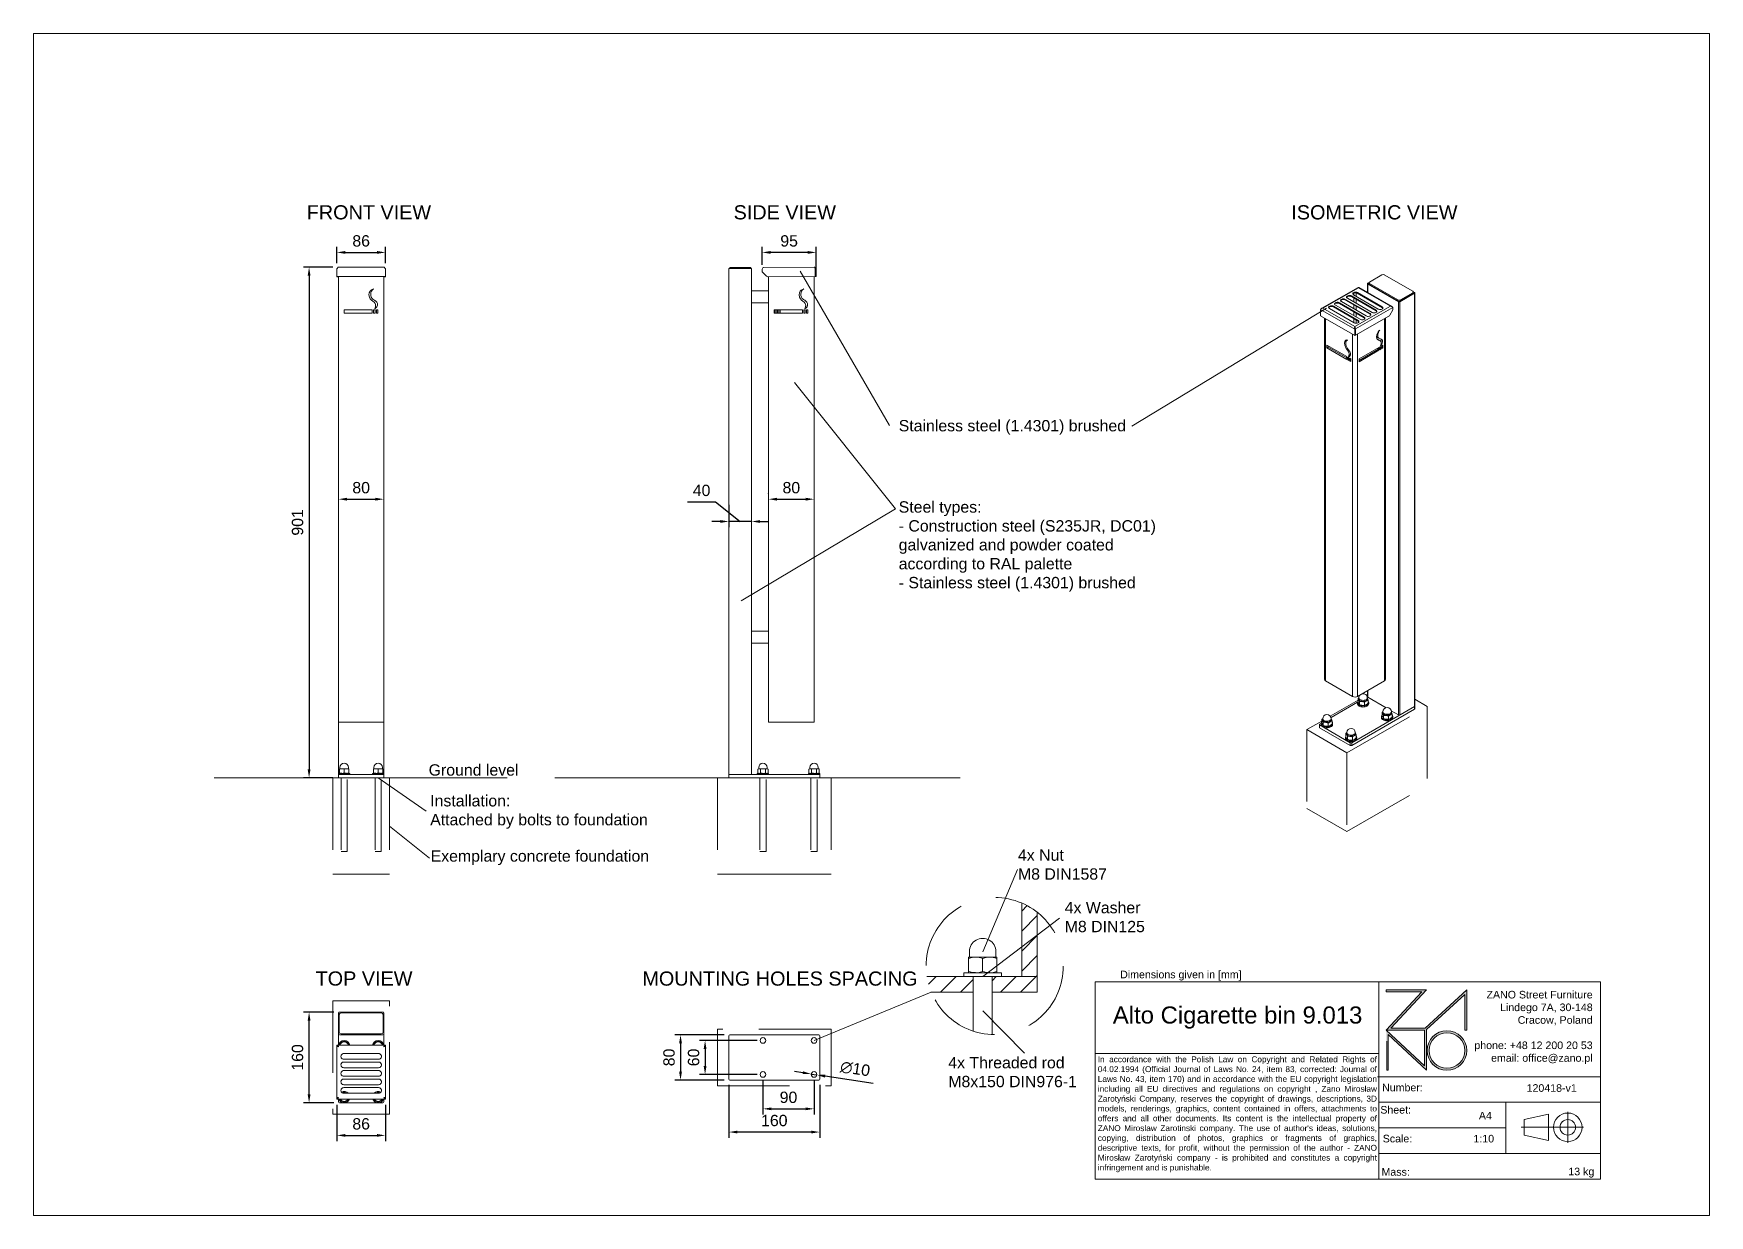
# Paper-space layout 'Layout1' of a CAD drawing. Header units: millimetres. Extents: x -15 to 281, y -7 to 201.
# The model-space entities are those that its viewports show. They can reach past a viewport. Long polylines and large blocks are cut down to what shows.
import ezdxf

# ---------------------------------------------------------------- set-up
doc = ezdxf.new("R2010")
doc.units = ezdxf.units.MM
doc.linetypes.add('HIDDEN', pattern=[1.905, 1.27, -0.635])
for name, color, linetype, lineweight in [('ZANO_O', 10, 'Continuous', 0), ('ZANO_R', 7, 'Continuous', 0), ('ZANO_R_przerywana', 7, 'HIDDEN', 0), ('ZANO_W', 1, 'Continuous', 0)]:
    doc.layers.add(name, color=color, linetype=linetype, lineweight=lineweight)
doc.layers.add('ZANO_P', color=7, linetype='Continuous', lineweight=0, true_color=0xffffff)
doc.styles.add('Arial', font='arial.ttf')
doc.styles.get("Standard").update_dxf_attribs({"font": 'ARIALUNI.TTF'})
doc.dimstyles.new('pl i ang', dxfattribs={"dimtxt": 50, "dimasz": 50, "dimexe": 1.25, "dimexo": 0.625, "dimgap": 10, "dimtad": 1, "dimtoh": 1, "dimtxsty": 'Standard', "dimcen": 2.5, "dimclrd": 1, "dimclre": 1, "dimclrt": 1, "dimadec": 0, "dimazin": 0, "dimtfac": 1, "dimtmove": 0, "dimatfit": 3, "dimfxl": 1, "dimarcsym": 1})

psp = doc.layouts.get("Layout1")

# ---------------------------------------------------------------- texts
at = {"layer": 'ZANO_O', "attachment_point": 1, "style": 'Arial'}
for s, insert, char_height, width in [('FRONT VIEW', (33.29, 170.95), 2.5, 27.6046), ('SIDE VIEW', (108.53, 170.95), 2.5, 22.2681), ('ISOMETRIC VIEW', (206.83, 170.95), 2.5, 32.1424), ('\\pxql;Stainless steel (1.4301) brushed', (137.63, 133.08), 2, 54.5279), ('\\pxql;Steel types:\\P- Construction steel (S235JR, DC01)\\Pgalvanized and powder coated\\Paccording to RAL palette\\P- Stainless steel (1.4301) brushed', (137.63, 118.75), 2, 54.5279), ('Ground level', (54.78, 72.38), 2, 19.6442), ('\\pxql;Installation:\\PAttached by bolts to foundation', (55.05, 66.95), 2, 43.6982), ('\\pxql;Exemplary concrete foundation', (55.13, 57.21), 2, 40.9408), ('4x Nut \\PM8 DIN1587', (158.65, 57.37), 2, 30.8338), ('4x Washer \\PM8 DIN125', (166.89, 48.11), 2, 33.1797), ('TOP VIEW', (34.85, 35.86), 2.5, 24.0457), ('MOUNTING HOLES SPACING', (92.45, 35.85), 2.5, 51.246), ('4x Threaded rod \\PM8x150 DIN976-1', (146.37, 20.78), 2, 27.1206)]:
    psp.add_mtext(s, dxfattribs=dict(at, insert=insert, char_height=char_height, width=width))
at = {"layer": 'ZANO_R', "attachment_point": 1, "style": 'Arial'}
for s, insert, char_height, width in [('Dimensions given in [mm]', (176.66, 35.99), 1.3388, 1792.8014), ('\\pxqr;ZANO Street Furniture\\PLindego 7A, 30-148\\PCracow, Poland\\P\\Pphone: +48 12 200 20 53\\Pemail: office@zano.pl', (227.66, 32.43), 1.3388, 32.2827), ("\\pxqj;In accordance with the Polish Law on Copyright and Related Rights of 04.02.1994 (Official Journal of Laws No. 24, item 83, corrected: Journal of Laws No. 43, item 170) and in accordance with the EU copyright legislation including all EU directives and regulations on copyright , Zano Mirosław Zarotyński Company, reserves the copyright of drawings, descriptions, 3D models, renderings, graphics, content contained in offers, attachments to offers and all other documents. Its content is the intellectual property of ZANO Miroslaw Zarotinski company. The use of author's ideas, solutions, copying, distribution of photos, graphics or fragments of graphics, descriptive texts, for profit, without the permission of the author - ZANO Mirosław Zarotyński company - is prohibited and constitutes a copyright infringement and is punishable.", (172.72, 20.88), 1.04, 49.0591), ('Number:', (222.83, 16.06), 1.339, 254.3232), ('{\\C256;120418-v1}', (248.3, 15.97), 1.3388, 10.9473), ('Sheet:', (222.52, 12.13), 1.339, 254.3232), ('A4', (239.89, 11.1), 1.339, 254.3232), ('Scale:', (222.94, 7.05), 1.339, 254.3232), ('1:10', (238.93, 7.04), 1.339, 4.2023), ('Mass:', (222.73, 1.18), 1.339, 254.3232), ('13 kg', (255.66, 1.25), 1.339, 5.8209)]:
    psp.add_mtext(s, dxfattribs=dict(at, insert=insert, char_height=char_height, width=width))
at = {"layer": 'ZANO_R', "color": 1, "insert": (175.37, 29.68), "char_height": 3.0126, "width": 44.3227, "attachment_point": 1, "style": 'Arial'}
psp.add_mtext('\\pxql;{\\C256;Alto Cigarette bin 9.013}', dxfattribs=at)

msp = doc.modelspace()

# ---------------------------------------------------------------- blocks, each defined once
blk = doc.blocks.new('*D413')
at = {"layer": 'ZANO_W', "color": 1, "lineweight": -2}
for p, q in [((868.7, 214.9), (868.7, 154.3)), ((958.7, 214.9), (958.7, 154.3)), ((883.7, 164.3), (943.7, 164.3))]:
    blk.add_line(p, q, dxfattribs=at)
at = {"layer": 'ZANO_W', "color": 1}
for points in [[(883.7, 166.8), (883.7, 161.8), (868.7, 164.3)], [(943.7, 161.8), (943.7, 166.8), (958.7, 164.3)]]:
    blk.add_solid(points, dxfattribs=at)
at = {"layer": 'ZANO_W', "color": 1, "insert": (913.7, 184.5), "char_height": 20, "attachment_point": 5, "style": 'Arial'}
blk.add_mtext('90', dxfattribs=at)
blk = doc.blocks.new('*D415')
at = {"layer": 'ZANO_W', "color": 1, "lineweight": -2}
for p, q in [((112.3, 335), (58.7, 335)), ((68.7, 189.9), (68.7, 320)), ((112.3, 174.9), (58.7, 174.9))]:
    blk.add_line(p, q, dxfattribs=at)
at = {"layer": 'ZANO_W', "color": 1}
for points in [[(71.2, 320), (66.2, 320), (68.7, 335)], [(66.2, 189.9), (71.2, 189.9), (68.7, 174.9)]]:
    blk.add_solid(points, dxfattribs=at)
at = {"layer": 'ZANO_W', "color": 1, "insert": (48.4, 254.9), "char_height": 20, "attachment_point": 5, "rotation": 90, "style": 'Arial'}
blk.add_mtext('160', dxfattribs=at)
blk = doc.blocks.new('*D416')
at = {"layer": 'ZANO_W', "color": 1, "lineweight": -2}
for p, q in [((117.8, 171.5), (117.8, 107.5)), ((203.3, 171.5), (203.3, 107.5)), ((132.8, 117.5), (188.3, 117.5))]:
    blk.add_line(p, q, dxfattribs=at)
at = {"layer": 'ZANO_W', "color": 1}
for points in [[(132.8, 120), (132.8, 115), (117.8, 117.5)], [(188.3, 115), (188.3, 120), (203.3, 117.5)]]:
    blk.add_solid(points, dxfattribs=at)
at = {"layer": 'ZANO_W', "color": 1, "insert": (160.5, 137.7), "char_height": 20, "attachment_point": 5, "style": 'Arial'}
blk.add_mtext('86', dxfattribs=at)
blk = doc.blocks.new('*D417')
at = {"layer": 'ZANO_W', "color": 1, "lineweight": -2}
for p, q in [((110.8, 1648.5), (58.7, 1648.5)), ((68.7, 1633.5), (68.7, 762.8)), ((110.5, 747.8), (58.7, 747.8))]:
    blk.add_line(p, q, dxfattribs=at)
at = {"layer": 'ZANO_W', "color": 1}
for points in [[(71.2, 1633.5), (66.2, 1633.5), (68.7, 1648.5)], [(66.2, 762.8), (71.2, 762.8), (68.7, 747.8)]]:
    blk.add_solid(points, dxfattribs=at)
at = {"layer": 'ZANO_W', "color": 1, "insert": (48.4, 1198.2), "char_height": 20, "attachment_point": 5, "rotation": 90, "style": 'Arial'}
blk.add_mtext('901', dxfattribs=at)
blk = doc.blocks.new('*D418')
at = {"layer": 'ZANO_W', "color": 1, "lineweight": -2}
for p, q in [((120.5, 1249.2), (120.5, 1249.2)), ((200.5, 1249.2), (200.5, 1249.2)), ((135.5, 1239.2), (185.5, 1239.2))]:
    blk.add_line(p, q, dxfattribs=at)
at = {"layer": 'ZANO_W', "color": 1}
for points in [[(135.5, 1241.7), (135.5, 1236.7), (120.5, 1239.2)], [(185.5, 1236.7), (185.5, 1241.7), (200.5, 1239.2)]]:
    blk.add_solid(points, dxfattribs=at)
at = {"layer": 'ZANO_W', "color": 1, "insert": (160.5, 1259.4), "char_height": 20, "attachment_point": 5, "style": 'Arial'}
blk.add_mtext('80', dxfattribs=at)
blk = doc.blocks.new('*D419')
at = {"layer": 'ZANO_W', "color": 1, "lineweight": -2}
for p, q in [((117.8, 1655.5), (117.8, 1684.3)), ((203.3, 1655.5), (203.3, 1684.3)), ((132.8, 1674.3), (188.3, 1674.3))]:
    blk.add_line(p, q, dxfattribs=at)
at = {"layer": 'ZANO_W', "color": 1}
for points in [[(132.8, 1676.8), (132.8, 1671.8), (117.8, 1674.3)], [(188.3, 1671.8), (188.3, 1676.8), (203.3, 1674.3)]]:
    blk.add_solid(points, dxfattribs=at)
at = {"layer": 'ZANO_W', "color": 1, "insert": (160.5, 1694.5), "char_height": 20, "attachment_point": 5, "style": 'Arial'}
blk.add_mtext('86', dxfattribs=at)
blk = doc.blocks.new('*D420')
at = {"layer": 'ZANO_W', "color": 1, "lineweight": -2}
for p, q in [((808.7, 206.7), (808.7, 113.4)), ((968.7, 206.7), (968.7, 113.4)), ((953.7, 123.4), (823.7, 123.4))]:
    blk.add_line(p, q, dxfattribs=at)
at = {"layer": 'ZANO_W', "color": 1}
for points in [[(823.7, 125.9), (823.7, 120.9), (808.7, 123.4)], [(953.7, 120.9), (953.7, 125.9), (968.7, 123.4)]]:
    blk.add_solid(points, dxfattribs=at)
at = {"layer": 'ZANO_W', "color": 1, "insert": (888.7, 143.6), "char_height": 20, "attachment_point": 5, "style": 'Arial'}
blk.add_mtext('160', dxfattribs=at)
blk = doc.blocks.new('*D422')
at = {"layer": 'ZANO_W', "color": 1, "lineweight": -2}
for p, q in [((858.7, 284.9), (756.7, 284.9)), ((766.7, 269.9), (766.7, 239.9)), ((858.7, 224.9), (756.7, 224.9))]:
    blk.add_line(p, q, dxfattribs=at)
at = {"layer": 'ZANO_W', "color": 1}
for points in [[(769.2, 269.9), (764.2, 269.9), (766.7, 284.9)], [(764.2, 239.9), (769.2, 239.9), (766.7, 224.9)]]:
    blk.add_solid(points, dxfattribs=at)
at = {"layer": 'ZANO_W', "color": 1, "insert": (746.5, 254.9), "char_height": 20, "attachment_point": 5, "rotation": 90, "style": 'Arial'}
blk.add_mtext('60', dxfattribs=at)
blk = doc.blocks.new('*D423')
at = {"layer": 'ZANO_W', "color": 1, "lineweight": -2}
for p, q in [((800.5, 295), (713.4, 295)), ((723.4, 280), (723.4, 229.9)), ((800.5, 214.9), (713.4, 214.9))]:
    blk.add_line(p, q, dxfattribs=at)
at = {"layer": 'ZANO_W', "color": 1}
for points in [[(725.9, 280), (720.9, 280), (723.4, 295)], [(720.9, 229.9), (725.9, 229.9), (723.4, 214.9)]]:
    blk.add_solid(points, dxfattribs=at)
at = {"layer": 'ZANO_W', "color": 1, "insert": (703.2, 254.9), "char_height": 20, "attachment_point": 5, "rotation": 90, "style": 'Arial'}
blk.add_mtext('80', dxfattribs=at)
blk = doc.blocks.new('*D424')
at = {"layer": 'ZANO_W', "color": 1, "lineweight": -2}
for p, q in [((878.7, 1248.9), (878.7, 1249.2)), ((958.7, 1249.2), (958.7, 1249.2)), ((893.7, 1239.2), (943.7, 1239.2))]:
    blk.add_line(p, q, dxfattribs=at)
at = {"layer": 'ZANO_W', "color": 1}
for points in [[(893.7, 1241.7), (893.7, 1236.7), (878.7, 1239.2)], [(943.7, 1236.7), (943.7, 1241.7), (958.7, 1239.2)]]:
    blk.add_solid(points, dxfattribs=at)
at = {"layer": 'ZANO_W', "color": 1, "insert": (918.7, 1259.4), "char_height": 20, "attachment_point": 5, "style": 'Arial'}
blk.add_mtext('80', dxfattribs=at)
blk = doc.blocks.new('*D425')
at = {"layer": 'ZANO_W', "color": 1, "lineweight": -2}
for p, q in [((735.8, 1234.4), (785.2, 1234.4)), ((785.2, 1234.4), (828.7, 1199.9)), ((808.7, 1229.2), (808.7, 1189.9)), ((793.7, 1199.9), (778.7, 1199.9)), ((848.7, 1199.9), (808.7, 1199.9)), ((848.7, 1209.9), (848.7, 1209.9)), ((863.7, 1199.9), (878.7, 1199.9))]:
    blk.add_line(p, q, dxfattribs=at)
at = {"layer": 'ZANO_W', "color": 1}
for points in [[(793.7, 1197.4), (793.7, 1202.4), (808.7, 1199.9)], [(863.7, 1202.4), (863.7, 1197.4), (848.7, 1199.9)]]:
    blk.add_solid(points, dxfattribs=at)
at = {"layer": 'ZANO_W', "color": 1, "insert": (760.5, 1254.6), "char_height": 20, "attachment_point": 5, "style": 'Arial'}
blk.add_mtext('40', dxfattribs=at)
blk = doc.blocks.new('*D426')
at = {"layer": 'ZANO_W', "color": 1, "lineweight": -2}
for p, q in [((867.2, 1652.3), (867.2, 1684.3)), ((962.3, 1642), (962.3, 1684.3)), ((947.3, 1674.3), (882.2, 1674.3))]:
    blk.add_line(p, q, dxfattribs=at)
at = {"layer": 'ZANO_W', "color": 1}
for points in [[(882.2, 1676.8), (882.2, 1671.8), (867.2, 1674.3)], [(947.3, 1671.8), (947.3, 1676.8), (962.3, 1674.3)]]:
    blk.add_solid(points, dxfattribs=at)
at = {"layer": 'ZANO_W', "color": 1, "insert": (914.8, 1694.5), "char_height": 20, "attachment_point": 5, "style": 'Arial'}
blk.add_mtext('95', dxfattribs=at)
blk = doc.blocks.new('*D427')
at = {"layer": 'ZANO_W', "color": 1, "lineweight": -2}
for p, q in [((939, 228), (924.1, 230.3)), ((953.8, 225.7), (963.7, 224.2)), ((1062.8, 208.8), (978.5, 221.9))]:
    blk.add_line(p, q, dxfattribs=at)
at = {"layer": 'ZANO_W', "color": 1}
for points in [[(938.6, 225.5), (939.3, 230.5), (953.8, 225.7)], [(978.9, 224.4), (978.1, 219.4), (963.7, 224.2)]]:
    blk.add_solid(points, dxfattribs=at)
at = {"layer": 'ZANO_W', "color": 1, "insert": (1031.2, 234.7), "char_height": 20, "attachment_point": 5, "rotation": 351.1793, "style": 'Arial'}
blk.add_mtext('∅10', dxfattribs=at)

# ---------------------------------------------------------------- dimensions: what is measured, and where the dimension line sits
at = {"layer": 'ZANO_W'}
for base, p1, p2, picture, middle in [((203.2549, 1674.2825), (117.7532, 1645.5197), (203.2549, 1645.5197), '*D419', (160.5041, 1694.4939)), ((867.2, 1674.3), (962.3, 1632), (867.2, 1642.3), '*D426', (914.8, 1694.5)), ((200.5, 1239.2), (120.5, 1239.2), (200.5, 1239.2), '*D418', (160.5, 1259.4)), ((958.7, 1239.2), (878.7, 1238.9), (958.7, 1239.2), '*D424', (918.7, 1259.4)), ((203.2549, 117.4687), (117.7532, 181.4687), (203.2549, 181.4687), '*D416', (160.5041, 137.6802))]:
    dim = msp.add_linear_dim(base=base, p1=p1, p2=p2, dimstyle='pl i ang', override={"dimtxt": 20, "dimasz": 15, "dimexe": 10, "dimexo": 10, "dimtoh": 0, "dimdec": 0, "dimtxsty": 'Arial', "dimtdec": 0, "dimtmove": 1}, dxfattribs=at)
    dim.commit()
    dim.dimension.update_dxf_attribs({"geometry": picture, "text_midpoint": middle})
for base, p1, p2, angle, picture, middle in [((68.7, 747.8), (120.8, 1648.5), (120.5, 747.8), 90, '*D417', (48.4, 1198.2)), ((68.7, 335), (122.3, 174.9), (122.3, 335), 90, '*D415', (48.4, 254.9)), ((723.4, 214.9), (810.5, 295), (810.5, 214.9), 90, '*D423', (703.2, 254.9)), ((766.7, 224.9), (868.7, 284.9), (868.7, 224.9), 90, '*D422', (746.5, 254.9)), ((808.7, 123.4), (968.7, 216.7), (808.7, 216.7), 180, '*D420', (888.7, 143.6)), ((958.7, 164.3), (868.7, 224.9), (958.7, 224.9), 180, '*D413', (913.7, 184.5))]:
    dim = msp.add_linear_dim(base=base, p1=p1, p2=p2, angle=angle, dimstyle='pl i ang', override={"dimtxt": 20, "dimasz": 15, "dimexe": 10, "dimexo": 10, "dimtoh": 0, "dimdec": 0, "dimtxsty": 'Arial', "dimtdec": 0, "dimtmove": 1}, dxfattribs=at)
    dim.commit()
    dim.dimension.update_dxf_attribs({"geometry": picture, "text_midpoint": middle})
dim = msp.add_linear_dim(base=(808.7, 1199.9), p1=(848.7, 1199.9), p2=(808.7, 1239.2), dimstyle='pl i ang', override={"dimtxt": 20, "dimasz": 15, "dimexe": 10, "dimexo": 10, "dimtoh": 0, "dimdec": 0, "dimtxsty": 'Arial', "dimtdec": 0, "dimtmove": 1}, dxfattribs=at)
dim.commit()
dim.dimension.update_dxf_attribs({"geometry": '*D425', "text_midpoint": (775.2, 1234.4), "dimtype": 160})
dim = msp.add_diameter_dim_2p(p1=(953.8, 225.7), p2=(963.7, 224.2), dimstyle='pl i ang', override={"dimtxt": 20, "dimasz": 15, "dimexe": 10, "dimexo": 10, "dimtoh": 0, "dimdec": 0, "dimtxsty": 'Arial', "dimtdec": 0, "dimtmove": 1}, dxfattribs=at)
dim.commit()
dim.dimension.update_dxf_attribs({"geometry": '*D427', "text_midpoint": (1031.2, 234.7)})

# ---------------------------------------------------------------- linework, layer by layer
at = {"layer": 'ZANO_R'}
for p, q in [((117.8, 1645.5), (117.8, 1632)), ((117.8, 1632), (203.3, 1632)), ((117.8, 1632), (203.3, 1632)), ((117.8, 1632), (117.8, 1632)), ((119.3, 1632), (117.8, 1632)), ((117.8, 1632), (117.8, 1631.4)), ((119.3, 1631.4), (117.8, 1631.4)), ((119.3, 1632), (119.3, 1631.4)), ((120.5, 1632), (120.5, 846.3)), ((120.8, 1648.5), (200.3, 1648.5)), ((200.5, 1632), (200.5, 846.3)), ((201.8, 1632), (203.3, 1632)), ((201.8, 1632), (201.8, 1631.4)), ((201.8, 1631.4), (203.3, 1631.4)), ((203.3, 1645.5), (203.3, 1632)), ((203.3, 1632), (203.3, 1632)), ((203.3, 1632), (203.3, 1631.4)), ((808.7, 753.8), (808.7, 1645.9)), ((810.5, 1645.9), (808.7, 1645.9)), ((810.2, 1645.9), (810.2, 1647.9)), ((810.2, 1647.9), (813.2, 1647.9)), ((846.9, 1645.9), (810.5, 1645.9)), ((813.2, 1647.9), (844.2, 1647.9)), ((844.2, 1647.9), (847.2, 1647.9)), ((848.7, 1645.9), (846.9, 1645.9)), ((847.2, 1647.9), (847.2, 1645.9)), ((848.7, 753.8), (848.7, 1645.9)), ((867.2, 1639.8), (867.2, 1644.8)), ((874.9, 1632.3), (867.2, 1639.8)), ((959.2, 1648.5), (870.2, 1647.8)), ((960.7, 1632), (877, 1631.4)), ((878.7, 1631.4), (878.7, 846.3)), ((958.7, 1632), (958.7, 846.3)), ((960.6, 1645.5), (960.7, 1632)), ((962.2, 1645.5), (960.7, 1645.5)), ((960.7, 1645.5), (960.8, 1632)), ((962.3, 1632), (960.8, 1632)), ((962.2, 1645.5), (962.3, 1632)), ((1959.6, 1634.7), (1937.7, 1622.1)), ((2014.1, 1605.7), (1963.9, 1634.7)), ((878.7, 1606.5), (848.7, 1606.5)), ((1918, 1612.7), (1853.6, 1576.1)), ((1855.6, 1576.2), (1918.5, 1612)), ((1949.5, 1572.5), (1906, 1597.6)), ((1906, 1596.3), (1906, 1597.6)), ((1949.4, 1571.2), (1906, 1596.3)), ((1909.5, 1599.6), (1953, 1574.5)), ((1910, 1602.6), (1910, 1599.3)), ((1914.5, 1603.1), (1914.5, 1596.7)), ((1960.7, 1576.8), (1915.8, 1602.7)), ((1960.1, 1578.5), (1916.6, 1603.6)), ((1916.6, 1602.4), (1916.6, 1603.6)), ((1960.1, 1577.3), (1916.6, 1602.4)), ((1974.7, 1579.5), (1918.5, 1612)), ((1976.7, 1579.4), (1919.5, 1612.4)), ((1934.2, 1619.2), (1934.2, 1603.9)), ((1934.8, 1620), (1936.9, 1621.2)), ((1988.8, 1587.3), (1934.8, 1618.5)), ((1934.8, 1603.6), (1934.8, 1618.5)), ((1936.8, 1620.9), (1936.8, 1619.2)), ((1937.7, 1619.6), (1987.9, 1590.6)), ((1937.7, 1619.6), (1937.7, 1618)), ((1937.7, 1618), (1987.9, 1589)), ((2017.1, 1602.2), (1991.3, 1587.3)), ((1992.2, 1590.6), (2014.1, 1603.3)), ((1992.2, 1589), (2014.1, 1601.7)), ((2014.1, 1601.7), (2014.1, 1603.3)), ((2014.9, 1604.9), (2017.1, 1603.6)), ((2015, 1602.9), (2015, 1604.5)), ((2017.1, 873.8), (2017.1, 1602.2)), ((2017.6, 874.5), (2017.6, 1602.9)), ((130.5, 1573.1), (130.5, 1567.1)), ((180.1, 1573.1), (130.5, 1573.1)), ((130.5, 1567.1), (180.1, 1567.1)), ((180.1, 1567.1), (180.1, 1573.1)), ((182.5, 1573.1), (182.5, 1567.1)), ((184.9, 1573.1), (182.5, 1573.1)), ((182.5, 1567.1), (184.9, 1567.1)), ((184.9, 1567.1), (184.9, 1573.1)), ((189.7, 1573.1), (187.3, 1573.1)), ((187.3, 1573.1), (187.3, 1567.1)), ((187.3, 1567.1), (189.7, 1567.1)), ((189.7, 1567.1), (189.7, 1573.1)), ((848.7, 1585.2), (878.7, 1585.2)), ((888.7, 1573.1), (888.7, 1567.1)), ((938.3, 1573.1), (888.7, 1573.1)), ((888.7, 1567.1), (938.3, 1567.1)), ((889.5, 1567.1), (889.5, 1573.1)), ((891.9, 1573.1), (891.9, 1567.1)), ((894.3, 1567.1), (894.3, 1573.1)), ((896.7, 1573.1), (896.7, 1567.1)), ((899.1, 1567.1), (899.1, 1573.1)), ((938.3, 1567.1), (938.3, 1573.1)), ((940.7, 1573.1), (940.7, 1567.1)), ((943.1, 1573.1), (940.7, 1573.1)), ((940.7, 1567.1), (943.1, 1567.1)), ((943.1, 1567.1), (943.1, 1573.1)), ((945.5, 1573.1), (945.5, 1567.1)), ((947.9, 1573.1), (945.5, 1573.1)), ((945.5, 1567.1), (947.9, 1567.1)), ((947.9, 1567.1), (947.9, 1573.1)), ((1851.3, 1573.7), (1851.2, 1562.7)), ((1851.3, 1573.7), (1911.8, 1538.8)), ((1855.6, 1576.2), (1911.8, 1543.7)), ((1867.1, 1575.4), (1910.6, 1550.3)), ((1917.6, 1554.4), (1874.1, 1579.5)), ((1874.1, 1578.2), (1874.1, 1579.5)), ((1917.6, 1553.1), (1874.1, 1578.2)), ((1877.7, 1581.5), (1921.2, 1556.4)), ((1884.7, 1584.3), (1884.8, 1585.5)), ((1928.2, 1559.2), (1884.7, 1584.3)), ((1928.2, 1560.4), (1884.8, 1585.5)), ((1888.3, 1587.5), (1931.8, 1562.4)), ((1938.9, 1566.4), (1895.4, 1591.5)), ((1895.4, 1590.3), (1895.4, 1591.5)), ((1938.8, 1565.2), (1895.4, 1590.3)), ((1898.9, 1593.5), (1942.4, 1568.4)), ((1910, 1594), (1910, 1587.1)), ((1910, 1581.8), (1910, 1575)), ((1910, 1569.7), (1910, 1562.8)), ((1911.8, 1543.7), (1974.7, 1579.5)), ((1912.9, 1539.5), (1978.9, 1577)), ((1914.5, 1591.4), (1914.5, 1584.5)), ((1914.5, 1579.2), (1914.5, 1572.4)), ((1914.5, 1567.1), (1914.5, 1560.2)), ((1938.8, 1565.2), (1938.9, 1566.4)), ((1949.4, 1571.2), (1949.5, 1572.5)), ((1960.1, 1577.3), (1960.1, 1578.5)), ((1973.5, 1563.6), (1978.9, 1572.9)), ((1978.9, 1572.9), (1978.9, 1577)), ((1987.9, 1589), (1987.9, 1590.6)), ((1988.8, 858.9), (1988.8, 1587.3)), ((1991.3, 858.9), (1991.3, 1587.3)), ((1992.2, 1590.6), (1992.2, 1589)), ((1851.2, 1562.7), (1911.7, 1527.8)), ((1858.4, 1558.6), (1858.4, 921.5)), ((1860.2, 1557.5), (1860.2, 918.9)), ((1910, 1557.5), (1910, 1550.7)), ((1911.8, 1538.8), (1911.7, 1527.8)), ((1911.8, 1542.8), (1911.8, 1543.7)), ((1911.8, 1542.2), (1911.8, 1542.8)), ((1911.8, 1538.8), (1912.8, 1539.4)), ((1912.8, 1539.4), (1912.7, 1528.4)), ((1912.8, 1528.4), (1972, 1562.1)), ((1912.9, 1539.5), (1912.8, 1528.4)), ((1914.5, 1554.9), (1914.5, 1549.5)), ((1917.6, 1553.1), (1917.6, 1554.4)), ((1928.2, 1559.2), (1928.2, 1560.4)), ((1964.3, 1557.7), (1964.3, 918.9)), ((1966.2, 921.5), (1966.2, 1558.8)), ((1862.8, 1510.8), (1862.8, 1505.9)), ((1897.8, 1490.6), (1862.8, 1510.8)), ((1862.8, 1505.9), (1865, 1507.2)), ((1865, 1509.5), (1865, 1507.2)), ((1865, 1507.2), (1897.8, 1488.3)), ((1899, 1519.7), (1898.1, 1519.1)), ((1907.7, 1530), (1907.7, 891.4)), ((1911.7, 1527.8), (1912.7, 1528.4)), ((1912.7, 1528.5), (1912.8, 1528.4)), ((1916.8, 1530.7), (1916.8, 891.4)), ((1954.4, 1506.6), (1919.3, 1486.4)), ((1952.1, 1524.2), (1954.4, 1522.9)), ((1956.4, 1518.8), (1954.2, 1520.1)), ((1954.4, 1501.7), (1954.4, 1506.6)), ((1957.8, 1508.6), (1956.1, 1507.6)), ((1956.1, 1507.6), (1956.1, 1502.7)), ((1957.8, 1503.6), (1957.8, 1508.6)), ((1961.2, 1510.5), (1959.5, 1509.5)), ((1959.5, 1509.5), (1959.5, 1504.6)), ((1961.2, 1505.6), (1959.5, 1506.6)), ((1961.2, 1505.6), (1961.2, 1510.5)), ((1862.8, 1505.9), (1897.8, 1485.7)), ((1897.8, 1485.7), (1897.8, 1490.6)), ((1899.5, 1489.6), (1899.5, 1484.7)), ((1901.2, 1488.6), (1899.5, 1489.6)), ((1899.5, 1484.7), (1901.2, 1485.7)), ((1899.5, 1484.7), (1901.2, 1483.7)), ((1900.8, 1490.4), (1903.1, 1491.7)), ((1901.2, 1483.7), (1901.2, 1488.6)), ((1902.9, 1487.7), (1902.9, 1482.7)), ((1904.6, 1486.7), (1902.9, 1487.7)), ((1902.9, 1482.7), (1904.6, 1483.7)), ((1902.9, 1482.7), (1904.6, 1481.8)), ((1903.1, 1491.7), (1903.6, 1491.7)), ((1904.6, 1481.8), (1904.6, 1486.7)), ((1919.3, 1484), (1952.2, 1503)), ((1919.3, 1481.4), (1954.4, 1501.7)), ((1919.3, 1486.4), (1919.3, 1481.4)), ((1952.2, 1503), (1952.2, 1505.3)), ((1954.4, 1501.7), (1952.2, 1503)), ((1957.8, 1503.6), (1956.1, 1504.6)), ((1956.1, 1502.7), (1957.8, 1503.6)), ((1959.5, 1504.6), (1961.2, 1505.6)), ((878.7, 1006.5), (848.7, 1006.5)), ((848.7, 985.2), (878.7, 985.2)), ((1860.2, 918.9), (1907.7, 891.4)), ((1916.8, 891.4), (1964.3, 918.9)), ((1917.5, 887.6), (1917.5, 882.2)), ((1918.9, 888.8), (1918.9, 887)), ((1934.2, 891.3), (1933.6, 890.9)), ((1933.9, 887), (1933.9, 888.8)), ((1934.1, 888), (1933.9, 888.4)), ((1934.2, 901.5), (1934.2, 890.9)), ((1934.8, 890.1), (1934.8, 901.8)), ((1966.9, 871.6), (1934.8, 890.1)), ((1916.5, 881.1), (1870, 854.2)), ((2017.1, 873.8), (1906.5, 809.9)), ((2017.1, 868.9), (1906.5, 805)), ((1916.4, 880.2), (1916.4, 878.6)), ((1919.9, 882.4), (1919.9, 877)), ((1928.8, 881), (1928.8, 875.7)), ((1935.3, 884.8), (1935.3, 879.4)), ((1936.4, 878.6), (1936.4, 880.2)), ((1959.9, 863.1), (1959.9, 857.7)), ((1961.3, 864.3), (1961.3, 862.5)), ((1962.3, 857.9), (1962.3, 852.6)), ((1988.8, 858.9), (1976.1, 866.3)), ((1976.3, 862.5), (1976.3, 864.3)), ((1976.6, 863.5), (1976.3, 863.9)), ((1977.8, 860.3), (1977.8, 854.9)), ((2017.1, 873.8), (1991.3, 858.9)), ((2017.1, 873.8), (2017.1, 868.9)), ((2017.6, 869.6), (2017.6, 874.5)), ((120.5, 846.3), (126.9, 846.3)), ((120.5, 753.8), (120.5, 846.3)), ((126.9, 846.3), (194.1, 846.3)), ((194.1, 846.3), (200.5, 846.3)), ((200.5, 753.8), (200.5, 846.3)), ((878.7, 846.3), (885.1, 846.3)), ((885.1, 846.3), (952.3, 846.3)), ((952.3, 846.3), (958.7, 846.3)), ((1849.4, 841.9), (1849.4, 837)), ((1852.9, 844.3), (1849.9, 842.6)), ((1849.9, 841.1), (1903.9, 809.9)), ((1849.9, 841.1), (1849.9, 836.2)), ((1849.9, 836.2), (1903.9, 805)), ((1852.8, 843.5), (1852.8, 841.9)), ((1853.8, 850.8), (1853.8, 845.5)), ((1855.3, 852.1), (1855.3, 850.2)), ((1856.2, 845.7), (1856.2, 840.3)), ((1865.2, 844.3), (1865.2, 838.9)), ((1870.3, 850.2), (1870.3, 852.1)), ((1870.5, 851.2), (1870.3, 851.6)), ((1871.7, 848.1), (1871.7, 842.7)), ((1872.8, 841.9), (1872.8, 843.5)), ((1897.7, 827.6), (1897.7, 825.7)), ((1912.7, 825.7), (1912.7, 827.6)), ((1912.9, 826.7), (1912.7, 827.1)), ((1958.8, 855.7), (1958.8, 854.1)), ((1971.2, 856.5), (1971.2, 851.2)), ((1978.8, 854.1), (1978.8, 855.7)), ((1895.2, 819), (1895.2, 817.4)), ((1896.3, 826.3), (1896.3, 821)), ((1898.7, 821.2), (1898.7, 815.8)), ((1903.9, 809.9), (1903.9, 805)), ((1906.5, 805), (1906.5, 809.9)), ((1907.6, 819.8), (1907.6, 814.4)), ((1914.1, 823.6), (1914.1, 818.2)), ((1915.2, 817.4), (1915.2, 819)), ((-98.4, 747.8), (418.1, 747.8)), ((110.5, 747.8), (210.5, 747.8)), ((210.5, 747.8), (110.5, 747.8)), ((120.5, 755.8), (120.5, 753.8)), ((120.5, 755.8), (134.3, 755.8)), ((120.5, 747.8), (120.5, 753.8)), ((120.5, 753.8), (122.3, 753.8)), ((122.3, 753.8), (198.7, 753.8)), ((122.5, 763.8), (122.5, 763.1)), ((122.5, 763.8), (126.5, 763.8)), ((122.5, 763.1), (122.5, 756.6)), ((122.5, 756.6), (122.5, 755.8)), ((123, 766.3), (123, 764.1)), ((125, 747.8), (136, 747.8)), ((125, 747.8), (136, 747.8)), ((126.5, 763.8), (134.5, 763.8)), ((130.5, 763.1), (130.5, 756.6)), ((134.3, 755.8), (140.5, 755.8)), ((134.5, 763.8), (138.5, 763.8)), ((138, 764.1), (138, 766.3)), ((138.5, 763.8), (138.5, 763.1)), ((138.5, 763.1), (138.5, 756.6)), ((138.5, 756.6), (138.5, 755.8)), ((140.5, 753.8), (140.5, 755.8)), ((180.5, 755.8), (180.5, 753.8)), ((180.5, 755.8), (194.3, 755.8)), ((182.5, 763.8), (182.5, 763.1)), ((182.5, 763.8), (186.5, 763.8)), ((182.5, 763.1), (182.5, 756.6)), ((182.5, 756.6), (182.5, 755.8)), ((183, 766.3), (183, 764.1)), ((185, 747.8), (196, 747.8)), ((185, 747.8), (196, 747.8)), ((186.5, 763.8), (194.5, 763.8)), ((190.5, 763.1), (190.5, 756.6)), ((194.3, 755.8), (200.5, 755.8)), ((194.5, 763.8), (198.5, 763.8)), ((198, 764.1), (198, 766.3)), ((198.5, 763.8), (198.5, 763.1)), ((198.5, 763.1), (198.5, 756.6)), ((198.5, 756.6), (198.5, 755.8)), ((200.5, 753.8), (198.7, 753.8)), ((200.5, 753.8), (200.5, 755.8)), ((200.5, 747.8), (200.5, 753.8)), ((501.7, 747.8), (1216.1, 747.8)), ((788.7, 747.8), (988.7, 747.8)), ((988.7, 747.8), (788.7, 747.8)), ((808.7, 747.8), (808.7, 753.8)), ((808.7, 753.8), (810.5, 753.8)), ((810.5, 753.8), (966.9, 753.8)), ((846.9, 753.8), (810.5, 753.8)), ((858.7, 755.8), (858.7, 753.8)), ((858.7, 755.8), (878.7, 755.8)), ((860.7, 763.8), (859.5, 763.1)), ((859.5, 763.1), (859.5, 756.6)), ((859.5, 756.6), (860.7, 755.8)), ((860.7, 763.8), (861.8, 763.8)), ((861.2, 766.3), (861.2, 764.1)), ((868.7, 763.8), (861.8, 763.8)), ((874.2, 747.8), (863.2, 747.8)), ((874.2, 747.8), (863.2, 747.8)), ((864.1, 763.1), (864.1, 756.6)), ((868.7, 763.8), (875.6, 763.8)), ((873.3, 763.1), (873.3, 756.6)), ((875.6, 763.8), (876.7, 763.8)), ((876.2, 764.1), (876.2, 766.3)), ((878, 763.1), (876.7, 763.8)), ((876.7, 755.8), (878, 756.6)), ((878, 763.1), (878, 756.6)), ((878.7, 753.8), (878.7, 755.8)), ((948.7, 755.8), (948.7, 753.8)), ((948.7, 755.8), (968.7, 755.8)), ((950.7, 763.8), (949.5, 763.1)), ((949.5, 763.1), (949.5, 756.6)), ((949.5, 756.6), (950.7, 755.8)), ((950.7, 763.8), (951.8, 763.8)), ((951.2, 766.3), (951.2, 764.1)), ((958.7, 763.8), (951.8, 763.8)), ((964.2, 747.8), (953.2, 747.8)), ((964.2, 747.8), (953.2, 747.8)), ((954.1, 763.1), (954.1, 756.6)), ((958.7, 763.8), (965.6, 763.8)), ((963.3, 763.1), (963.3, 756.6)), ((965.6, 763.8), (966.7, 763.8)), ((966.2, 764.1), (966.2, 766.3)), ((968, 763.1), (966.7, 763.8)), ((966.7, 755.8), (968, 756.6)), ((966.9, 753.8), (968.7, 753.8)), ((968, 763.1), (968, 756.6)), ((968.7, 753.8), (968.7, 755.8)), ((968.7, 753.8), (968.7, 747.8)), ((1324.7, 527.2), (1324.7, 397.5)), ((1324.7, 513), (1334.3, 522.6)), ((1324.7, 477.7), (1352.2, 505.3)), ((1352.2, 510.8), (1352.2, 397.5)), ((1324.7, 442.4), (1352.2, 470)), ((1231.1, 429.6), (1231.1, 431.9)), ((1243.5, 431.9), (1231.1, 431.9)), ((1231.1, 429.6), (1237.2, 431.2)), ((1231.1, 429.6), (1231.1, 406.5)), ((1232.5, 441.5), (1232.5, 432.5)), ((1237.2, 431.2), (1243.5, 431.9)), ((1268.3, 431.9), (1243.5, 431.9)), ((1255.9, 429.6), (1262, 431.2)), ((1255.9, 429.6), (1255.9, 406.5)), ((1262, 431.2), (1268.3, 431.9)), ((1280.7, 431.9), (1268.3, 431.9)), ((1279.3, 432.5), (1279.3, 441.5)), ((1280.7, 429.6), (1280.7, 431.9)), ((1280.7, 429.6), (1280.7, 406.5)), ((1324.7, 407.1), (1352.2, 434.7)), ((1157.7, 397.5), (1239.4, 397.5)), ((1160.5, 384.2), (1173.9, 397.5)), ((1181.6, 369.9), (1209.1, 397.5)), ((1216.9, 369.9), (1239.4, 392.4)), ((1222.9, 404.3), (1222.9, 397.5)), ((1288.9, 404.3), (1222.9, 404.3)), ((1288.9, 397.5), (1222.9, 397.5)), ((1231.1, 404.3), (1231.1, 406.5)), ((1239.4, 369.9), (1239.4, 397.5)), ((1239.4, 397.5), (1239.4, 301.1)), ((1249.8, 404.9), (1243.5, 404.3)), ((1255.9, 406.5), (1249.8, 404.9)), ((1274.6, 404.9), (1268.3, 404.3)), ((1272.4, 369.9), (1272.4, 397.5)), ((1272.4, 397.5), (1352.2, 397.5)), ((1272.4, 397.5), (1272.4, 295.2)), ((1272.4, 390.2), (1279.7, 397.5)), ((1280.7, 406.5), (1274.6, 404.9)), ((1280.7, 404.3), (1280.7, 406.5)), ((1287.5, 369.9), (1315, 397.5)), ((1288.9, 397.5), (1288.9, 404.3)), ((1322.8, 369.9), (1350.3, 397.5)), ((1352.2, 397.5), (1324.7, 397.5)), ((1350.3, 397.5), (1352.2, 399.4)), ((1239.4, 369.9), (1164.8, 369.9)), ((1352.2, 369.9), (1272.4, 369.9)), ((120.5, 296.8), (120.5, 333.2)), ((122, 330.5), (122, 299.5)), ((122.3, 335), (198.7, 335)), ((196, 333.5), (125, 333.5)), ((199, 299.5), (199, 330.5)), ((200.5, 333.2), (200.5, 296.8)), ((120.5, 296.8), (120.5, 276.5)), ((125, 296.5), (196, 296.5)), ((200.5, 296.8), (200.5, 276.5)), ((117.8, 183.1), (117.8, 276.5)), ((119.3, 276.5), (117.8, 276.5)), ((201.7, 276.5), (119.4, 276.5)), ((119.4, 275.8), (119.4, 276.5)), ((120.8, 273.5), (120.8, 273.5)), ((198.7, 295), (122.3, 295)), ((122.5, 279.6), (122.5, 276.5)), ((138.5, 279.6), (138.5, 276.5)), ((182.5, 279.6), (182.5, 276.5)), ((198.5, 279.6), (198.5, 276.5)), ((200.3, 273.5), (200.3, 273.5)), ((201.7, 275.8), (201.7, 276.5)), ((201.8, 276.5), (203.3, 276.5)), ((203.3, 183.1), (203.3, 276.5)), ((808.7, 216.7), (808.7, 293.2)), ((810.5, 295), (966.9, 295)), ((968.7, 293.2), (968.7, 216.7)), ((191.8, 261.7), (129.2, 261.7)), ((191.3, 261.8), (129.8, 261.8)), ((191.3, 261.8), (129.8, 261.8)), ((129.8, 251.8), (191.3, 251.8)), ((191.3, 246.8), (129.8, 246.8)), ((191.3, 246.8), (129.8, 246.8)), ((129.8, 236.8), (191.3, 236.8)), ((191.3, 231.8), (129.8, 231.8)), ((191.3, 231.8), (129.8, 231.8)), ((129.8, 221.8), (191.3, 221.8)), ((191.3, 216.8), (129.8, 216.8)), ((191.3, 216.8), (129.8, 216.8)), ((129.8, 206.8), (191.3, 206.8)), ((966.9, 214.9), (810.5, 214.9)), ((118.2, 183.1), (117.8, 183.1)), ((117.8, 181.5), (117.8, 183)), ((117.8, 181.5), (203.3, 181.5)), ((117.8, 181.4), (203.3, 181.4)), ((120.5, 181.4), (120.5, 176.7)), ((122.5, 181.4), (122.5, 180.3)), ((191.3, 201.8), (129.8, 201.8)), ((191.3, 201.8), (129.8, 201.8)), ((129.8, 191.8), (191.3, 191.8)), ((134.6, 191.8), (134.5, 191.9)), ((138.5, 181.4), (138.5, 180.3)), ((182.5, 181.4), (182.5, 180.3)), ((186.4, 191.8), (186.5, 191.9)), ((198.5, 181.4), (198.5, 180.3)), ((200.5, 181.4), (200.5, 176.7)), ((202.8, 183.1), (203.3, 183.1)), ((203.3, 181.5), (203.3, 183)), ((122.3, 174.9), (198.7, 174.9))]:
    msp.add_line(p, q, dxfattribs=at)
at = {"layer": 'ZANO_R', "flags": 128}
for points in [[(117.8, 1645.5), (118.5, 1646.7), (119.3, 1647.7), (120, 1648.3), (120.8, 1648.5)], [(203.3, 1645.5), (202.5, 1646.7), (201.7, 1647.7), (201, 1648.3), (200.3, 1648.5)], [(867.2, 1644.8), (867.9, 1646), (868.7, 1647), (869.4, 1647.6), (870.2, 1647.8)], [(959.2, 1648.5), (959.5, 1648.3), (959.9, 1647.6), (960.2, 1646.7), (960.6, 1645.5)], [(960.7, 1645.5), (960.5, 1646.3), (960.3, 1646.4)], [(182.4, 1609.8), (180, 1609.1), (178, 1607.8), (176.3, 1606.1), (174.8, 1603), (174.3, 1599.3), (174.9, 1595.5), (176.5, 1592.2), (178.6, 1589.9), (181, 1588.1), (183.3, 1586.3), (184.9, 1584), (185.6, 1582.3), (185.8, 1581), (185.8, 1580.1), (185.7, 1579.3), (185.5, 1578.4), (185, 1577), (184.3, 1575)], [(184.3, 1575), (185.9, 1575.8), (187.2, 1577), (188.2, 1578.5), (189, 1581.2), (189, 1584), (188, 1586.4), (186.3, 1588.3), (184.2, 1590), (181.9, 1591.5), (179.8, 1593.3), (178.3, 1595.5), (177.5, 1598.1), (177.3, 1600.8), (177.7, 1603.5), (178.7, 1606), (180.3, 1608.1), (182.4, 1609.8)], [(940.6, 1609.8), (938.2, 1609.1), (936.2, 1607.8), (934.5, 1606.1), (933, 1603), (932.5, 1599.3), (933.2, 1595.5), (934.7, 1592.2), (936.8, 1589.9), (939.2, 1588.1), (941.5, 1586.3), (943.1, 1584), (943.9, 1582.3), (944, 1581), (944, 1580.1), (943.9, 1579.3), (943.7, 1578.4), (943.2, 1577), (942.5, 1575)], [(942.5, 1575), (944.1, 1575.8), (945.5, 1577), (946.4, 1578.5), (947.2, 1581.2), (947.2, 1584), (946.2, 1586.4), (944.5, 1588.3), (942.4, 1590), (940.1, 1591.5), (938, 1593.3), (936.5, 1595.5), (935.7, 1598.1), (935.6, 1600.8), (936, 1603.5), (936.9, 1606), (938.5, 1608.1), (940.6, 1609.8)], [(1898.9, 1593.5), (1898, 1594.2), (1897.5, 1595), (1897.4, 1595.8), (1897.7, 1596.6), (1898.4, 1597.3), (1899.4, 1597.9), (1900.7, 1598.2), (1902.1, 1598.4), (1903.5, 1598.3), (1904.8, 1598.1), (1906, 1597.6)], [(1897.5, 1595), (1897.7, 1595.3), (1898.4, 1596.1), (1899.4, 1596.6), (1900.7, 1597), (1902.1, 1597.2), (1903.5, 1597.1), (1904.8, 1596.8), (1906, 1596.3)], [(1909.5, 1599.6), (1908.7, 1600.2), (1908.2, 1601), (1908.1, 1601.8), (1908.4, 1602.6), (1909, 1603.3), (1910, 1603.9), (1911.3, 1604.3), (1912.7, 1604.4), (1914.1, 1604.4), (1915.4, 1604.1), (1916.6, 1603.6)], [(1908.2, 1601), (1908.3, 1601.4), (1909, 1602.1), (1910, 1602.7), (1911.3, 1603), (1912.7, 1603.2), (1914.1, 1603.2), (1915.4, 1602.9), (1916.6, 1602.4)], [(1918, 1612.7), (1918.2, 1612.6), (1918.5, 1612)], [(1918.6, 1612), (1918.5, 1612), (1918.4, 1612.2)], [(1918.5, 1612), (1919, 1612.4), (1919.4, 1612.4), (1919.5, 1612.4)], [(1867.1, 1575.4), (1866.2, 1576.1), (1865.7, 1576.9), (1865.6, 1577.7), (1865.9, 1578.5), (1866.6, 1579.2), (1867.6, 1579.8), (1868.9, 1580.1), (1870.3, 1580.3), (1871.7, 1580.2), (1873, 1580), (1874.1, 1579.5)], [(1865.7, 1576.9), (1865.9, 1577.2), (1866.6, 1578), (1867.6, 1578.5), (1868.9, 1578.9), (1870.2, 1579.1), (1871.7, 1579), (1873, 1578.7), (1874.1, 1578.2)], [(1877.7, 1581.5), (1876.8, 1582.1), (1876.3, 1582.9), (1876.2, 1583.7), (1876.5, 1584.5), (1877.2, 1585.2), (1878.2, 1585.8), (1879.5, 1586.2), (1880.9, 1586.3), (1882.3, 1586.3), (1883.6, 1586), (1884.8, 1585.5)], [(1876.3, 1582.9), (1876.5, 1583.3), (1877.2, 1584), (1878.2, 1584.6), (1879.5, 1584.9), (1880.9, 1585.1), (1882.3, 1585.1), (1883.6, 1584.8), (1884.7, 1584.3)], [(1888.3, 1587.5), (1887.4, 1588.2), (1886.9, 1588.9), (1886.8, 1589.7), (1887.1, 1590.5), (1887.8, 1591.3), (1888.8, 1591.8), (1890.1, 1592.2), (1891.5, 1592.4), (1892.9, 1592.3), (1894.2, 1592), (1895.4, 1591.5)], [(1886.9, 1588.9), (1887.1, 1589.3), (1887.8, 1590), (1888.8, 1590.6), (1890.1, 1591), (1891.5, 1591.1), (1892.9, 1591.1), (1894.2, 1590.8), (1895.4, 1590.3)], [(1931.8, 1562.4), (1932.9, 1561.9), (1934.3, 1561.6), (1935.7, 1561.6), (1937.1, 1561.7), (1938.3, 1562.1), (1939.3, 1562.7), (1940, 1563.4), (1940.3, 1564.2), (1940.2, 1565), (1939.7, 1565.8), (1938.9, 1566.4)], [(1942.4, 1568.4), (1943.5, 1567.9), (1944.9, 1567.7), (1946.3, 1567.6), (1947.7, 1567.8), (1948.9, 1568.1), (1949.9, 1568.7), (1950.6, 1569.4), (1950.9, 1570.2), (1950.8, 1571), (1950.3, 1571.8), (1949.5, 1572.5)], [(1953, 1574.5), (1954.1, 1574), (1955.5, 1573.7), (1956.9, 1573.6), (1958.3, 1573.8), (1959.5, 1574.2), (1960.5, 1574.7), (1961.2, 1575.5), (1961.5, 1576.3), (1961.4, 1577.1), (1960.9, 1577.8), (1960.1, 1578.5)], [(1910.6, 1550.3), (1911.7, 1549.8), (1913, 1549.6), (1914.5, 1549.5), (1915.8, 1549.7), (1917.1, 1550), (1918.1, 1550.6), (1918.8, 1551.3), (1919.1, 1552.1), (1919, 1552.9), (1918.5, 1553.7), (1917.6, 1554.4)], [(1921.2, 1556.4), (1922.3, 1555.9), (1923.6, 1555.6), (1925.1, 1555.5), (1926.5, 1555.7), (1927.7, 1556.1), (1928.7, 1556.6), (1929.4, 1557.4), (1929.7, 1558.2), (1929.6, 1559), (1929.1, 1559.7), (1928.2, 1560.4)], [(1956.1, 1537.5), (1954.3, 1535.9), (1952.9, 1534), (1951.7, 1532), (1950.6, 1528.8), (1950.3, 1525.6), (1950.8, 1522.8), (1951.8, 1520.7), (1953.4, 1519.7), (1955.1, 1519.2), (1956.7, 1518.6), (1957.8, 1517.4), (1958.3, 1516.3), (1958.5, 1515.4), (1958.4, 1514.6), (1958.3, 1513.9), (1958.2, 1513), (1957.9, 1511.7), (1957.4, 1509.8)], [(1957.4, 1509.8), (1958.5, 1511.1), (1959.5, 1512.7), (1960.2, 1514.3), (1960.7, 1516.8), (1960.7, 1519.1), (1960, 1520.7), (1958.8, 1521.5), (1957.3, 1522), (1955.7, 1522.4), (1954.2, 1523), (1953.2, 1524.1), (1952.6, 1525.9), (1952.5, 1528.1), (1952.7, 1530.4), (1953.4, 1532.9), (1954.5, 1535.3), (1956.1, 1537.5)], [(1899.5, 1519.6), (1897.8, 1520), (1896.3, 1519.8), (1895.2, 1519.1), (1894.1, 1517.1), (1893.7, 1514.3), (1894.2, 1511), (1895.3, 1507.7), (1896.8, 1504.9), (1898.5, 1502.5), (1900.1, 1500), (1901.2, 1497.5), (1901.8, 1495.8), (1901.9, 1494.7), (1901.8, 1494), (1901.8, 1493.4), (1901.6, 1492.7), (1901.3, 1491.7), (1900.8, 1490.4)], [(1900.8, 1490.4), (1902, 1490.4), (1902.9, 1490.8), (1903.6, 1491.7), (1904.1, 1493.6), (1904.1, 1495.8), (1903.5, 1498.2), (1902.2, 1500.5), (1900.7, 1502.7), (1899.1, 1504.9), (1897.6, 1507.2), (1896.6, 1509.6), (1896, 1512), (1895.9, 1514.3), (1896.2, 1516.4), (1896.9, 1518), (1898, 1519.1), (1899.5, 1519.6)], [(1951.8, 1520.8), (1952.8, 1520.5), (1954.2, 1520)], [(1918.9, 888.7), (1918.3, 888.2), (1917.5, 887.6)], [(1917.5, 887.6), (1918.1, 886.7), (1918.7, 885.6)], [(1931.9, 883.6), (1930.6, 883), (1929.1, 882.6), (1927.5, 882.3), (1925.8, 882.3), (1924.1, 882.5), (1922.6, 882.9), (1921.2, 883.4), (1920.1, 884.2), (1919.3, 885), (1918.8, 885.9), (1918.7, 886.9), (1918.9, 887.8), (1918.9, 887.9)], [(1933.9, 888.8), (1933.9, 888.7), (1933.7, 887.8), (1933.1, 886.9), (1932.3, 886.1), (1931.1, 885.4), (1929.7, 884.9), (1928.2, 884.6), (1926.6, 884.5), (1925, 884.6), (1923.4, 884.8), (1922, 885.3), (1920.8, 885.9), (1919.9, 886.7), (1919.2, 887.5), (1918.9, 888.5), (1918.9, 888.8)], [(1918.9, 887), (1919, 886.2), (1919.5, 885.3), (1920.3, 884.4), (1921.4, 883.8), (1922.7, 883.2), (1924.2, 882.8), (1925.8, 882.7), (1927.4, 882.7), (1929, 882.9), (1930.5, 883.3), (1931.7, 883.9)], [(1934.1, 888), (1934.1, 888.1), (1933.9, 888.4)], [(1933.9, 887.9), (1934.1, 887.1), (1934.2, 886.6)], [(1935.3, 884.8), (1934.7, 886.5), (1934.1, 888)], [(1917.5, 882.8), (1917, 882.2), (1916.5, 881.1), (1916.4, 880), (1916.7, 878.9), (1917.3, 877.9), (1918.2, 876.9), (1919.4, 876.1), (1920.9, 875.4), (1922.6, 874.9)], [(1916.4, 878.6), (1916.4, 878.4), (1916.7, 877.3), (1917.3, 876.3), (1918.2, 875.3), (1919.4, 874.5), (1920.9, 873.8), (1922.6, 873.3)], [(1919.9, 877), (1919.3, 877.9), (1918.7, 879)], [(1919.9, 882.4), (1922.1, 882.5), (1924.3, 882.3)], [(1922.6, 874.9), (1924.4, 874.6), (1926.3, 874.5), (1928.2, 874.6), (1930, 874.9), (1931.7, 875.3), (1933.2, 876), (1934.5, 876.8), (1935.5, 877.8), (1936.1, 878.8), (1936.4, 879.9), (1936.3, 881), (1935.9, 882.1), (1935.3, 882.8)], [(1922.6, 873.3), (1924.4, 872.9), (1926.3, 872.8), (1928.2, 872.9), (1930, 873.2), (1931.7, 873.7), (1933.2, 874.4), (1934.5, 875.2), (1935.5, 876.1), (1936.1, 877.2), (1936.4, 878.3), (1936.4, 878.6)], [(1928.8, 875.7), (1926.6, 875.6), (1924.3, 875.8)], [(1932.1, 883.5), (1929.6, 881.7), (1928.8, 881)], [(1928.8, 875.7), (1929.6, 875.9), (1932.1, 877)], [(1935.3, 884.8), (1932.9, 883.9), (1932.1, 883.5)], [(1932.1, 877), (1932.9, 877.5), (1935.3, 879.4)], [(1959.9, 858.4), (1959.4, 857.7), (1959, 856.6), (1958.8, 855.5), (1959.1, 854.5), (1959.7, 853.4), (1960.6, 852.5), (1961.8, 851.6), (1963.3, 850.9), (1965, 850.4)], [(1961.3, 864.2), (1960.7, 863.7), (1959.9, 863.1)], [(1959.9, 863.1), (1960.5, 862.2), (1961.1, 861.1)], [(1974.3, 859.1), (1973, 858.5), (1971.5, 858.1), (1969.9, 857.8), (1968.2, 857.8), (1966.6, 858), (1965, 858.4), (1963.7, 858.9), (1962.5, 859.7), (1961.7, 860.5), (1961.2, 861.4), (1961.1, 862.4), (1961.3, 863.4), (1961.3, 863.4)], [(1976.3, 864.3), (1976.3, 864.2), (1976.1, 863.3), (1975.6, 862.4), (1974.7, 861.6), (1973.5, 860.9), (1972.2, 860.4), (1970.6, 860.1), (1969, 860), (1967.4, 860.1), (1965.9, 860.3), (1964.5, 860.8), (1963.3, 861.4), (1962.3, 862.2), (1961.7, 863), (1961.4, 864), (1961.3, 864.3)], [(1961.3, 862.5), (1961.5, 861.7), (1961.9, 860.8), (1962.7, 860), (1963.8, 859.3), (1965.1, 858.7), (1966.6, 858.3), (1968.2, 858.2), (1969.9, 858.2), (1971.4, 858.4), (1972.9, 858.8), (1974.1, 859.4)], [(1962.3, 857.9), (1964.5, 858), (1966.8, 857.8)], [(1965, 850.4), (1966.8, 850.1), (1968.7, 850), (1970.6, 850.1), (1972.4, 850.4), (1974.1, 850.8), (1975.6, 851.5), (1976.9, 852.3), (1977.9, 853.3), (1978.5, 854.3), (1978.8, 855.4), (1978.8, 856.5), (1978.3, 857.6), (1977.8, 858.4)], [(1974.5, 859), (1972, 857.2), (1971.2, 856.5)], [(1977.8, 860.3), (1975.3, 859.5), (1974.5, 859)], [(1976.6, 863.5), (1976.5, 863.7), (1976.3, 863.9)], [(1976.3, 863.4), (1976.6, 862.6), (1976.6, 862.1)], [(1977.8, 860.3), (1977.2, 862), (1976.6, 863.5)], [(1853.8, 846.1), (1853.4, 845.5), (1852.9, 844.4), (1852.8, 843.3), (1853, 842.2), (1853.6, 841.2), (1854.6, 840.2), (1855.8, 839.4), (1857.3, 838.7), (1858.9, 838.2)], [(1852.8, 841.9), (1852.8, 841.7), (1853, 840.6), (1853.6, 839.5), (1854.6, 838.6), (1855.8, 837.7), (1857.3, 837), (1858.9, 836.5)], [(1855.3, 852), (1854.6, 851.5), (1853.8, 850.8)], [(1853.8, 850.8), (1854.4, 850), (1855, 848.8)], [(1868.3, 846.9), (1866.9, 846.3), (1865.4, 845.8), (1863.8, 845.6), (1862.1, 845.6), (1860.5, 845.8), (1859, 846.1), (1857.6, 846.7), (1856.5, 847.4), (1855.7, 848.3), (1855.2, 849.2), (1855, 850.2), (1855.2, 851.1), (1855.3, 851.2)], [(1856.2, 840.3), (1855.7, 841.1), (1855, 842.3)], [(1870.3, 852.1), (1870.3, 852), (1870, 851), (1869.5, 850.1), (1868.6, 849.4), (1867.5, 848.7), (1866.1, 848.2), (1864.6, 847.9), (1863, 847.7), (1861.4, 847.8), (1859.8, 848.1), (1858.4, 848.6), (1857.2, 849.2), (1856.2, 849.9), (1855.6, 850.8), (1855.3, 851.7), (1855.3, 852.1)], [(1855.3, 850.2), (1855.4, 849.4), (1855.9, 848.5), (1856.7, 847.7), (1857.8, 847), (1859.1, 846.5), (1860.6, 846.1), (1862.2, 845.9), (1863.8, 845.9), (1865.4, 846.2), (1866.8, 846.6), (1868.1, 847.2)], [(1856.2, 845.7), (1858.4, 845.8), (1860.7, 845.6)], [(1858.9, 838.2), (1860.8, 837.8), (1862.6, 837.7), (1864.5, 837.8), (1866.4, 838.1), (1868.1, 838.6), (1869.6, 839.3), (1870.8, 840.1), (1871.8, 841), (1872.5, 842.1), (1872.8, 843.1), (1872.7, 844.2), (1872.3, 845.3), (1871.7, 846.1)], [(1858.9, 836.5), (1860.8, 836.2), (1862.6, 836.1), (1864.5, 836.2), (1866.4, 836.5), (1868.1, 837), (1869.6, 837.6), (1870.8, 838.5), (1871.8, 839.4), (1872.5, 840.4), (1872.8, 841.5), (1872.8, 841.9)], [(1865.2, 838.9), (1863, 838.8), (1860.7, 839)], [(1868.4, 846.8), (1865.9, 845), (1865.2, 844.3)], [(1865.2, 838.9), (1865.9, 839.1), (1868.4, 840.2)], [(1871.7, 848.1), (1869.3, 847.2), (1868.4, 846.8)], [(1868.4, 840.2), (1869.3, 840.8), (1871.7, 842.7)], [(1870.5, 851.2), (1870.4, 851.4), (1870.3, 851.7)], [(1870.3, 851.1), (1870.5, 850.4), (1870.5, 849.8)], [(1871.7, 848.1), (1871.1, 849.8), (1870.5, 851.2)], [(1897.7, 827.5), (1897, 827), (1896.3, 826.3)], [(1912.7, 827.6), (1912.7, 827.5), (1912.5, 826.5), (1911.9, 825.7), (1911, 824.9), (1909.9, 824.2), (1908.5, 823.7), (1907, 823.4), (1905.4, 823.3), (1903.8, 823.3), (1902.2, 823.6), (1900.8, 824.1), (1899.6, 824.7), (1898.7, 825.4), (1898, 826.3), (1897.7, 827.2), (1897.7, 827.6)], [(1912.9, 826.7), (1912.8, 826.9), (1912.7, 827.2)], [(1958.8, 854.1), (1958.8, 853.9), (1959.1, 852.8), (1959.7, 851.8), (1960.6, 850.8), (1961.8, 850), (1963.3, 849.3), (1965, 848.8)], [(1962.3, 852.6), (1961.7, 853.4), (1961.1, 854.5)], [(1965, 848.8), (1966.8, 848.5), (1968.7, 848.3), (1970.6, 848.4), (1972.4, 848.7), (1974.1, 849.2), (1975.6, 849.9), (1976.9, 850.7), (1977.9, 851.6), (1978.5, 852.7), (1978.8, 853.8), (1978.8, 854.1)], [(1971.2, 851.2), (1969, 851.1), (1966.8, 851.3)], [(1971.2, 851.2), (1972, 851.4), (1974.5, 852.5)], [(1974.5, 852.5), (1975.3, 853), (1977.8, 854.9)], [(1896.3, 821.6), (1895.8, 821), (1895.3, 819.9), (1895.2, 818.8), (1895.4, 817.7), (1896, 816.7), (1897, 815.7), (1898.2, 814.9), (1899.7, 814.2), (1901.4, 813.7)], [(1895.2, 817.4), (1895.2, 817.2), (1895.4, 816.1), (1896, 815), (1897, 814.1), (1898.2, 813.2), (1899.7, 812.6), (1901.4, 812)], [(1896.3, 826.3), (1896.9, 825.5), (1897.5, 824.3)], [(1910.7, 822.4), (1909.4, 821.8), (1907.9, 821.3), (1906.2, 821.1), (1904.6, 821.1), (1902.9, 821.3), (1901.4, 821.6), (1900, 822.2), (1898.9, 822.9), (1898.1, 823.8), (1897.6, 824.7), (1897.5, 825.7), (1897.7, 826.6), (1897.7, 826.7)], [(1898.7, 815.8), (1898.1, 816.7), (1897.5, 817.8)], [(1897.7, 825.7), (1897.8, 824.9), (1898.3, 824), (1899.1, 823.2), (1900.2, 822.5), (1901.5, 822), (1903, 821.6), (1904.6, 821.4), (1906.2, 821.5), (1907.8, 821.7), (1909.2, 822.1), (1910.5, 822.7)], [(1898.7, 821.2), (1900.9, 821.3), (1903.1, 821.1)], [(1901.4, 813.7), (1903.2, 813.4), (1905.1, 813.2), (1907, 813.3), (1908.8, 813.6), (1910.5, 814.1), (1912, 814.8), (1913.3, 815.6), (1914.2, 816.5), (1914.9, 817.6), (1915.2, 818.7), (1915.1, 819.8), (1914.7, 820.8), (1914.1, 821.6)], [(1901.4, 812), (1903.2, 811.7), (1905.1, 811.6), (1907, 811.7), (1908.8, 812), (1910.5, 812.5), (1912, 813.1), (1913.3, 814), (1914.2, 814.9), (1914.9, 815.9), (1915.2, 817), (1915.2, 817.4)], [(1907.6, 814.4), (1905.4, 814.4), (1903.1, 814.5)], [(1910.9, 822.3), (1908.4, 820.5), (1907.6, 819.8)], [(1907.6, 814.4), (1908.4, 814.6), (1910.9, 815.7)], [(1914.1, 823.6), (1911.7, 822.7), (1910.9, 822.3)], [(1910.9, 815.7), (1911.7, 816.3), (1914.1, 818.2)], [(1912.7, 826.6), (1912.9, 825.9), (1912.9, 825.4)], [(1914.1, 823.6), (1913.5, 825.3), (1912.9, 826.7)], [(122.5, 763.1), (124.5, 763.6), (126.5, 763.8)], [(130.5, 756.6), (128.5, 756), (126.5, 755.8)], [(130.5, 763.1), (132.5, 763.6), (134.5, 763.8)], [(138.5, 756.6), (136.5, 756), (134.5, 755.8)], [(182.5, 763.1), (184.5, 763.6), (186.5, 763.8)], [(190.5, 756.6), (188.5, 756), (186.5, 755.8)], [(190.5, 763.1), (192.5, 763.6), (194.5, 763.8)], [(198.5, 756.6), (196.5, 756), (194.5, 755.8)], [(859.5, 763.1), (860.6, 763.6), (861.8, 763.8)], [(864.1, 756.6), (863, 756), (861.8, 755.8)], [(864.1, 763.1), (867.5, 763.8), (868.7, 763.8)], [(868.7, 755.8), (867.5, 755.9), (864.1, 756.6)], [(868.7, 763.8), (872.3, 763.4), (873.3, 763.1)], [(873.3, 756.6), (872.3, 756.3), (868.7, 755.8)], [(873.3, 763.1), (874.5, 763.6), (875.6, 763.8)], [(878, 756.6), (876.8, 756), (875.6, 755.8)], [(949.5, 763.1), (950.6, 763.6), (951.8, 763.8)], [(954.1, 756.6), (953, 756), (951.8, 755.8)], [(954.1, 763.1), (957.5, 763.8), (958.7, 763.8)], [(958.7, 755.8), (957.5, 755.9), (954.1, 756.6)], [(958.7, 763.8), (962.3, 763.4), (963.3, 763.1)], [(963.3, 756.6), (962.3, 756.3), (958.7, 755.8)], [(963.3, 763.1), (964.5, 763.6), (965.6, 763.8)], [(968, 756.6), (966.8, 756), (965.6, 755.8)], [(117.8, 276.5), (118, 275.7), (118.6, 275), (119.6, 274.2), (120.8, 273.5)], [(120.8, 273.5), (120.4, 274.5), (120.1, 275.4), (119.8, 276.1), (119.5, 276.4), (119.4, 276.5)], [(126.5, 281.9), (126.2, 281.7), (124.4, 280.6), (122.5, 279.6)], [(130.5, 284.2), (128.5, 283.1), (126.5, 281.9)], [(134.5, 281.9), (134.2, 282), (132.4, 283.1), (130.5, 284.2)], [(138.5, 279.6), (136.5, 280.7), (134.5, 281.9)], [(186.5, 281.9), (186.2, 281.7), (184.4, 280.6), (182.5, 279.6)], [(190.5, 284.2), (188.5, 283.1), (186.5, 281.9)], [(194.5, 281.9), (194.2, 282), (192.4, 283.1), (190.5, 284.2)], [(198.5, 279.6), (196.5, 280.7), (194.5, 281.9)], [(203.3, 276.5), (203, 275.7), (202.4, 275), (201.4, 274.2), (200.3, 273.5)], [(200.3, 273.5), (200.6, 274.5), (200.9, 275.4), (201.2, 276.1), (201.5, 276.4), (201.7, 276.5)], [(117.8, 181.5), (118.5, 181.7), (119.3, 182.4), (120, 183.4), (120.8, 184.5)], [(120.8, 184.5), (119.6, 184.1), (118.6, 183.8), (118, 183.4), (117.8, 183.1)], [(122.5, 180.3), (124.5, 179.2), (126.5, 178)], [(126.5, 178), (126.8, 177.9), (128.6, 176.8), (130.5, 175.7)], [(130.5, 194.2), (128.5, 193.1), (127.5, 192.4)], [(134.5, 191.9), (134.2, 192), (132.4, 193.1), (130.5, 194.2)], [(130.5, 175.7), (132.5, 176.8), (134.5, 178)], [(134.5, 178), (134.8, 178.2), (136.6, 179.3), (138.5, 180.3)], [(182.5, 180.3), (184.5, 179.2), (186.5, 178)], [(190.5, 194.2), (188.5, 193.1), (186.5, 191.9)], [(186.5, 178), (186.8, 177.9), (188.6, 176.8), (190.5, 175.7)], [(193.6, 192.4), (192.4, 193.1), (190.5, 194.2)], [(190.5, 175.7), (192.5, 176.8), (194.5, 178)], [(194.5, 178), (194.8, 178.2), (196.6, 179.3), (198.5, 180.3)], [(203.3, 181.5), (202.5, 181.7), (201.7, 182.4), (201, 183.4), (200.3, 184.5)], [(200.3, 184.5), (201.4, 184.1), (202.4, 183.8), (203, 183.4), (203.3, 183.1)]]:
    msp.add_lwpolyline(points, dxfattribs=at)
at = {"layer": 'ZANO_R'}
msp.add_lwpolyline([(1352.2, 397.5), (1352.2, 369.9)], dxfattribs=at)
for centre in [(868.7, 284.9), (958.7, 284.9), (868.7, 224.9), (958.7, 224.9)]:
    msp.add_circle(centre, 5, dxfattribs=at)
for centre, radius, start, end in [((877, 1634.4), 3, 225.4224, 270.4224), ((959.2, 1645.5), 3, 0.4228, 90.421), ((1961.8, 1630.6), 4.61, 62.6097, 117.3903), ((1935, 1619.2), 0.786, 110.7832, 249.2168), ((1938.3, 1619.4), 1.51, 185.6947, 245.6253), ((1938.2, 1620.9), 1.31, 110.7834, 249.2166), ((2013.6, 1604.5), 1.31, 290.7834, 69.2166), ((2013.5, 1603), 1.51, 294.3747, 354.3052), ((2016.8, 1602.9), 0.786, 290.7834, 69.2167), ((1856.6, 1569.4), 6.9, 98.9696, 140.6673), ((1854.7, 1574.2), 2.13, 65.6719, 159.587), ((1948.3, 1568.8), 2.73, 22.3635, 64.5299), ((1958.9, 1574.8), 2.74, 22.3935, 64.5002), ((1975.5, 1577.5), 2.2, 21.4248, 112.1878), ((1973.6, 1572.8), 6.84, 38.6502, 80.615), ((1990.1, 1594.7), 4.61, 242.6097, 297.3903), ((1990.1, 1593.1), 4.61, 242.6097, 297.3903), ((1990.1, 1589.8), 2.77, 242.6096, 297.3904), ((1918.2, 1541.3), 6.92, 159.1322, 200.5028), ((1907.9, 1540.5), 5.04, 348.8918, 40.5532), ((1909.3, 1541.4), 2.7, 0.3419, 24.9458), ((1919.4, 1543.4), 7.68, 188.4327, 210.8628), ((1916.4, 1550.7), 2.75, 22.481, 64.4147), ((1927.1, 1556.7), 2.73, 22.3635, 64.5299), ((1937.7, 1562.7), 2.73, 22.3635, 64.5299), ((1969.7, 1565.7), 4.3, 301.6271, 330.9303), ((1901.8, 1516.4), 5.83, 142.5765, 189.4479), ((1953.4, 1526.9), 3.01, 181.5107, 243.7466), ((1952.4, 1518.9), 6.16, 339.0946, 28.1619), ((1893.9, 1496.3), 10.3, 333.2768, 355.1118), ((1861.6, 921.8), 3.22, 185.6951, 245.6249), ((1963, 921.8), 3.22, 294.3747, 354.3051), ((1912.3, 900.2), 9.84, 242.6097, 297.3903), ((1921.3, 886.8), 2.84, 145.6706, 205.051), ((1926.4, 888.8), 7.5, 139.27, 180), ((1926.4, 888.8), 7.5, 0, 100.7246), ((1930.2, 887.3), 3.71, 293.8102, 354.8696), ((1930.3, 887.2), 3.9, 294.1342, 351.4619), ((1930.8, 886.8), 3.52, 290.7421, 19.461), ((1935.1, 890.9), 0.905, 185.6948, 245.6255), ((1862.8, 852.1), 7.5, 0, 180), ((1943.1, 890.1), 26.8, 197.1116, 204.3443), ((1924.8, 889.6), 7.3, 213.4387, 266.5667), ((1894.3, 874.5), 26.8, 17.1122, 24.3436), ((1927.5, 895.2), 19.7, 247.3037, 260.8325), ((1926.4, 894.4), 12.3, 260.2289, 297.3572), ((1921.2, 862.9), 19.7, 67.3042, 80.832), ((1985.5, 865.6), 26.8, 197.1116, 204.3444), ((1963.7, 862.3), 2.84, 145.6707, 205.051), ((1967.2, 865.1), 7.3, 213.4387, 266.5667), ((1936.7, 850), 26.8, 17.1124, 24.3433), ((1968.8, 864.3), 7.5, 0, 180), ((1968.9, 869.9), 12.3, 260.2289, 297.3572), ((1963.6, 838.4), 19.7, 67.3041, 80.832), ((1972.6, 862.8), 3.71, 293.8103, 354.8696), ((1972.7, 862.7), 3.9, 294.1341, 351.4618), ((1973.2, 862.3), 3.52, 290.7421, 19.461), ((1990.1, 861.4), 2.77, 242.6096, 297.3904), ((2016.7, 874.6), 0.905, 294.3746, 354.3052), ((2016.7, 869.7), 0.905, 294.3746, 354.3052), ((1850.2, 841.9), 0.786, 110.7831, 249.2169), ((1850.3, 837.1), 0.905, 185.6957, 245.625), ((1879.4, 853.3), 26.8, 197.1116, 204.3443), ((1857.6, 850), 2.84, 145.6702, 205.0514), ((1861.1, 852.9), 7.3, 213.4387, 266.5667), ((1830.6, 837.8), 26.8, 17.1129, 24.3427), ((1863.8, 858.5), 19.7, 247.3034, 260.833), ((1862.8, 857.7), 12.3, 260.2288, 297.3572), ((1857.6, 826.1), 19.7, 67.3042, 80.832), ((1866.6, 850.6), 3.71, 293.8099, 354.8698), ((1866.7, 850.4), 3.9, 294.1339, 351.4621), ((1867.2, 850.1), 3.52, 290.742, 19.461), ((1900, 825.5), 2.84, 145.6703, 205.0514), ((1905.2, 827.6), 7.5, 0, 180), ((1969.9, 870.7), 19.7, 247.3038, 260.8324), ((1921.9, 828.8), 26.8, 197.1116, 204.3444), ((1903.6, 828.4), 7.3, 213.4387, 266.5667), ((1873.1, 813.3), 26.8, 17.1131, 24.3424), ((1906.3, 834), 19.7, 247.3035, 260.8329), ((1905.2, 833.2), 12.3, 260.2288, 297.3572), ((1900, 801.6), 19.7, 67.3041, 80.832), ((1905.2, 812.4), 2.77, 242.6095, 297.3905), ((1905.2, 807.5), 2.77, 242.6095, 297.3905), ((1909, 826.1), 3.71, 293.81, 354.8698), ((1909.1, 825.9), 3.9, 294.1339, 351.4621), ((1909.6, 825.6), 3.52, 290.742, 19.461), ((130.5, 766.3), 7.5, 0, 180), ((190.5, 766.3), 7.5, 0, 180), ((868.7, 766.3), 7.5, 90, 180), ((868.7, 766.3), 7.5, 0, 90), ((958.7, 766.3), 7.5, 90, 180), ((958.7, 766.3), 7.5, 0, 90), ((126.6, 768), 12.1, 250.2271, 269.5167), ((122.8, 764.1), 0.25, 270, 0), ((126.4, 751.7), 12.1, 70.2272, 89.5166), ((134.6, 768), 12.1, 250.2271, 269.5167), ((134.4, 751.7), 12.1, 70.2272, 89.5166), ((138.3, 764.1), 0.25, 180, 270), ((186.6, 768), 12.1, 250.2271, 269.5167), ((182.8, 764.1), 0.25, 270, 0), ((186.4, 751.7), 12.1, 70.2272, 89.5166), ((194.6, 768), 12.1, 250.2271, 269.5167), ((194.4, 751.7), 12.1, 70.2272, 89.5166), ((198.3, 764.1), 0.25, 180, 270), ((861.9, 760.2), 4.4, 236.8584, 268.7573), ((861, 764.1), 0.25, 270, 0), ((861.7, 759.4), 4.4, 56.8586, 88.7571), ((875.7, 760.2), 4.4, 236.8585, 268.7572), ((875.5, 759.4), 4.4, 56.8586, 88.7571), ((876.5, 764.1), 0.25, 180, 270), ((951.9, 760.2), 4.4, 236.8585, 268.7574), ((951, 764.1), 0.25, 270, 0), ((951.7, 759.4), 4.4, 56.8587, 88.757), ((965.7, 760.2), 4.4, 236.8585, 268.7572), ((965.6, 759.4), 4.4, 56.8586, 88.7572), ((966.5, 764.1), 0.25, 180, 270), ((1255.9, 441.5), 23.4, 359.9997, 180.0003), ((1231.8, 432.5), 0.688, 270.0029, 359.9902), ((1243.2, 394.3), 37.5, 70.227, 89.5168), ((1268, 394.3), 37.5, 70.227, 89.5168), ((1280, 432.5), 0.688, 180.0098, 269.9971), ((1243.8, 441.9), 37.5, 250.2279, 269.5163), ((1268.6, 441.9), 37.5, 250.2279, 269.5163), ((122.3, 333.2), 1.8, 90, 180), ((125, 330.5), 3, 90, 180), ((196, 330.5), 3, 0, 90), ((198.7, 333.2), 1.8, 0, 90), ((122.3, 296.8), 1.8, 180, 270), ((125, 299.5), 3, 180, 270), ((196, 299.5), 3, 270, 0), ((198.7, 296.8), 1.8, 270, 0), ((124.5, 277.2), 5.29, 188.2262, 225.0746), ((117.1, 271.8), 4.01, 24.9012, 46.701), ((130.5, 274.9), 10, 8.7329, 171.2671), ((130.5, 274.9), 8, 120, 169.0598), ((130.5, 274.9), 7.5, 11.6795, 168.3205), ((130.5, 274.9), 8, 60, 120), ((130.5, 274.9), 8, 10.9402, 60), ((190.5, 274.9), 10, 8.7329, 171.2671), ((190.5, 274.9), 8, 120, 169.0598), ((190.5, 274.9), 7.5, 11.6795, 168.3205), ((190.5, 274.9), 8, 60, 120), ((190.5, 274.9), 8, 10.9402, 60), ((196.5, 277.2), 5.29, 314.9254, 351.7738), ((203.9, 271.8), 4.01, 133.299, 155.0988), ((810.5, 293.2), 1.8, 90, 180), ((966.9, 293.2), 1.8, 0, 90), ((129.8, 256.8), 5, 89.9988, 270.0012), ((129.8, 256.8), 5, 89.9992, 179.9992), ((129.8, 241.8), 5, 89.9988, 270.0012), ((129.8, 241.8), 5, 89.9992, 179.9992), ((191.3, 256.8), 5, 269.9988, 90.0012), ((191.3, 256.8), 5, 0.0008, 90.0008), ((191.3, 241.8), 5, 269.9988, 90.0012), ((191.3, 241.8), 5, 0.0008, 90.0008), ((129.8, 226.8), 5, 89.9988, 270.0012), ((129.8, 226.8), 5, 89.9992, 179.9992), ((129.8, 211.8), 5, 89.9989, 270.0011), ((129.8, 211.8), 5, 89.9992, 179.9993), ((191.3, 226.8), 5, 269.9988, 90.0012), ((191.3, 226.8), 5, 0.0008, 90.0008), ((191.3, 211.8), 5, 269.9989, 90.0011), ((191.3, 211.8), 5, 0.0007, 90.0008), ((810.5, 216.7), 1.8, 180, 270), ((966.9, 216.7), 1.8, 270, 0), ((116.9, 188.3), 5.43, 278.7059, 314.76), ((122.7, 180.5), 4.39, 115.8054, 135.1087), ((130.5, 184.9), 10, 200.9692, 292.4483), ((130.5, 184.9), 8, 206.5726, 240), ((130.5, 184.9), 7.5, 208.4997, 331.5003), ((129.8, 196.8), 5, 89.9988, 270.0012), ((129.8, 196.8), 5, 89.999, 179.9994), ((130.5, 184.9), 10, 43.1782, 118.2098), ((130.5, 184.9), 8, 240, 300), ((130.5, 184.9), 8, 60, 112.3502), ((130.5, 184.9), 7.5, 65.8334, 108.4604), ((130.5, 184.9), 10, 292.4483, 339.0308), ((130.5, 184.9), 8, 300, 333.4274), ((190.5, 184.9), 10, 200.9692, 292.4483), ((190.5, 184.9), 10, 61.7902, 136.8218), ((190.5, 184.9), 8, 206.5726, 240), ((190.5, 184.9), 7.5, 208.4997, 331.5003), ((190.5, 184.9), 8, 67.6498, 120), ((190.5, 184.9), 8, 240, 300), ((190.5, 184.9), 7.5, 71.5396, 114.1666), ((191.3, 196.8), 5, 269.9988, 90.0012), ((191.3, 196.8), 5, 0.0006, 90.001), ((190.5, 184.9), 10, 292.4483, 339.0308), ((190.5, 184.9), 8, 300, 333.4274), ((204.1, 188.3), 5.43, 225.24, 261.2941), ((198.3, 180.5), 4.39, 44.8913, 64.1946), ((122.3, 176.7), 1.8, 180, 270), ((198.7, 176.7), 1.8, 270, 0)]:
    msp.add_arc(centre, radius, start, end, dxfattribs=at)
at = {"layer": 'ZANO_R_przerywana'}
for p, q in [((1934.2, 894.5), (1932.3, 893.4)), ((2039.6, 873.7), (2017.6, 886.4)), ((1917.5, 884.9), (1868.7, 856.7)), ((1898.1, 792.1), (2039.6, 873.7)), ((2039.6, 873.7), (2039.6, 734.9)), ((1853.8, 848.1), (1827.4, 832.9)), ((1827.4, 832.9), (1898.1, 792.1)), ((1827.4, 832.9), (1827.4, 694.1)), ((1898.1, 792.1), (1898.1, 653.2)), ((110.5, 747.8), (110.5, 577.8)), ((110.5, 747.8), (110.5, 577.8)), ((125, 747.8), (125, 617.8)), ((136, 617.8), (136, 747.8)), ((185, 747.8), (185, 617.8)), ((196, 617.8), (196, 747.8)), ((210.5, 747.8), (210.5, 577.8)), ((210.5, 747.8), (210.5, 577.8)), ((788.7, 747.8), (788.7, 577.8)), ((788.7, 747.8), (788.7, 577.8)), ((863.2, 747.8), (863.2, 617.8)), ((874.2, 617.8), (874.2, 747.8)), ((953.2, 747.8), (953.2, 617.8)), ((964.2, 617.8), (964.2, 747.8)), ((988.7, 747.8), (988.7, 577.8)), ((988.7, 747.8), (988.7, 577.8)), ((1898.1, 653.2), (2039.6, 734.9)), ((1827.4, 694.1), (1898.1, 653.2)), ((125, 617.8), (136, 617.8)), ((125, 617.8), (136, 617.8)), ((185, 617.8), (196, 617.8)), ((185, 617.8), (196, 617.8)), ((863.2, 617.8), (874.2, 617.8)), ((874.2, 617.8), (863.2, 617.8)), ((953.2, 617.8), (964.2, 617.8)), ((964.2, 617.8), (953.2, 617.8)), ((110.5, 577.8), (210.5, 577.8)), ((210.5, 577.8), (110.5, 577.8)), ((788.7, 577.8), (988.7, 577.8)), ((988.7, 577.8), (788.7, 577.8)), ((210.5, 355), (110.5, 355)), ((110.5, 355), (110.5, 154.9)), ((210.5, 154.9), (210.5, 355)), ((788.7, 305), (788.7, 204.9)), ((988.7, 305), (788.7, 305)), ((988.7, 204.9), (988.7, 305)), ((788.7, 204.9), (988.7, 204.9)), ((110.5, 154.9), (210.5, 154.9))]:
    msp.add_line(p, q, dxfattribs=at)
at = {"layer": 'ZANO_R_przerywana', "color": 1}
msp.add_circle((1277.2, 416), 120.9, dxfattribs=at)

msp.set_redraw_order([(e.dxf.handle, doc.entitydb.next_handle()) for e in msp.query("TEXT MTEXT ATTDEF DIMENSION ARC_DIMENSION")])  # texts and dimensions are drawn at this point

# ---------------------------------------------------------------- hatches: boundary and pattern name
at = {"layer": 'ZANO_R', "linetype": 'Continuous', "true_color": 0x191924}
psp.add_hatch(color=250, dxfattribs=at).paths.add_polyline_path([(230.4, 25.86), (224.35, 25.86), (230.65, 32.61), (223.55, 32.61), (223.55, 32.26), (229.84, 32.26), (223.55, 25.51), (230.3, 25.51), (230.3, 19.21), (223.55, 25.51), (223.55, 18.42), (223.9, 18.42), (223.9, 24.72), (230.65, 18.42), (230.65, 25.61), (237.4, 31.81), (237.4, 25.51), (237.74, 25.51), (237.74, 32.61)], flags=0)
h = psp.add_hatch(color=250, dxfattribs=at)
edge = h.paths.add_edge_path(flags=0)
edge.add_arc((234.26, 21.92), 3.49, 0, 360)
edge = h.paths.add_edge_path(flags=0)
edge.add_arc((234.26, 21.92), 3.14, 0, 360)

# ---------------------------------------------------------------- linework, layer by layer
at = {"layer": 'ZANO_O'}
for points in [[(136, 132.09), (120.28, 159.35)], [(178.7, 132), (213.06, 152.81)], [(137.09, 117.44), (119.24, 139.68)], [(137.09, 117.44), (109.89, 101.19)], [(54.32, 64.11), (45.89, 69.98)], [(54.91, 55.84), (47.89, 61.48)], [(158.56, 53.84), (152.43, 39.34)], [(165.97, 45.26), (152.43, 34.94)], [(122.71, 23.69), (143.37, 32.19)], [(159.79, 21.42), (152.45, 28.91)]]:
    psp.add_lwpolyline(points, dxfattribs=at)
at = {"layer": 'ZANO_R'}
for p, q in [((176.52, 34.01), (261.33, 34.01)), ((222.25, -0.77), (222.25, 34.01)), ((261.33, 34.01), (261.33, -0.77)), ((261.33, 34.01), (261.33, -0.77)), ((222.04, 17.3), (261.33, 17.3)), ((222.25, 12.78), (261.33, 12.78)), ((244.62, 12.78), (244.62, 8.26)), ((232.06, 8.26), (222.25, 8.26)), ((232.06, 8.26), (244.62, 8.26)), ((244.62, 8.26), (244.62, 3.74)), ((231.98, 3.74), (222.25, 3.74)), ((231.98, 3.74), (261.33, 3.74)), ((176.52, -0.77), (261.33, -0.77)), ((176.52, -0.77), (179.36, -0.77))]:
    psp.add_line(p, q, dxfattribs=at)
at = {"layer": 'ZANO_R', "color": 250, "linetype": 'Continuous', "lineweight": 18, "true_color": 0x191924}
for p, q in [((230.65, 32.61), (223.55, 32.61)), ((223.55, 32.61), (223.55, 32.26)), ((223.55, 32.61), (230.65, 32.61)), ((223.55, 32.26), (223.55, 32.61)), ((224.35, 25.86), (230.65, 32.61)), ((230.65, 32.61), (224.35, 25.86)), ((237.74, 32.61), (230.4, 25.86)), ((230.4, 25.86), (237.74, 32.61)), ((237.74, 25.51), (237.74, 32.61)), ((237.74, 32.61), (237.74, 25.51)), ((223.55, 32.26), (229.84, 32.26)), ((229.84, 32.26), (223.55, 25.51)), ((223.55, 25.51), (229.84, 32.26)), ((229.84, 32.26), (223.55, 32.26)), ((230.65, 25.61), (237.4, 31.81)), ((237.4, 31.81), (230.65, 25.61)), ((237.4, 31.81), (237.4, 25.51)), ((237.4, 25.51), (237.4, 31.81)), ((223.55, 25.51), (230.3, 25.51)), ((230.3, 19.21), (223.55, 25.51)), ((223.55, 25.51), (230.3, 19.21)), ((230.3, 25.51), (223.55, 25.51)), ((223.9, 18.42), (223.9, 24.72)), ((223.9, 24.72), (230.65, 18.42)), ((230.65, 18.42), (223.9, 24.72)), ((223.9, 24.72), (223.9, 18.42)), ((230.4, 25.86), (224.35, 25.86)), ((224.35, 25.86), (230.4, 25.86)), ((230.3, 25.51), (230.3, 19.21)), ((230.3, 19.21), (230.3, 25.51)), ((230.65, 18.42), (230.65, 25.61)), ((230.65, 25.61), (230.65, 18.42)), ((237.4, 25.51), (237.74, 25.51)), ((237.74, 25.51), (237.4, 25.51)), ((223.64, 23.58), (223.64, 18.42)), ((223.64, 18.42), (223.64, 23.58)), ((223.64, 18.42), (223.9, 18.42)), ((223.9, 18.42), (223.64, 18.42))]:
    psp.add_line(p, q, dxfattribs=at)
at = {"layer": 'ZANO_R', "color": 0}
for p, q in [((247.89, 9.74), (252.17, 10.67)), ((247.89, 7), (247.89, 9.74)), ((252.17, 6.07), (252.17, 10.67)), ((255.56, 5.63), (255.56, 11.11)), ((247.34, 8.37), (258.3, 8.37)), ((247.89, 7), (252.17, 6.07))]:
    psp.add_line(p, q, dxfattribs=at)
at = {"layer": 'ZANO_R'}
for points in [[(222.25, 34.01), (172.25, 34.01), (172.25, -0.77), (222.25, -0.77)], [(222.25, 21.38), (172.25, 21.38)]]:
    psp.add_lwpolyline(points, dxfattribs=at)
at = {"layer": 'ZANO_R', "color": 250, "linetype": 'Continuous', "lineweight": 18, "true_color": 0x191924}
for radius in [3.49, 3.49, 3.14, 3.14]:
    psp.add_circle((234.26, 21.92), radius, dxfattribs=at)
at = {"layer": 'ZANO_R', "color": 0}
for radius in [2.52, 1.37]:
    psp.add_circle((255.56, 8.37), radius, dxfattribs=at)

psp.set_redraw_order([(e.dxf.handle, doc.entitydb.next_handle()) for e in psp.query("TEXT MTEXT ATTDEF DIMENSION ARC_DIMENSION")])  # texts and dimensions are drawn at this point

# ---------------------------------------------------------------- viewports
at = {"layer": 'ZANO_P'}
psp.add_viewport(center=(132.83, 97.03), size=(295.4, 208.4), view_center_point=(1059.96, 1018.31), view_height=2084, dxfattribs=at)

doc.saveas('drawing.dxf')
